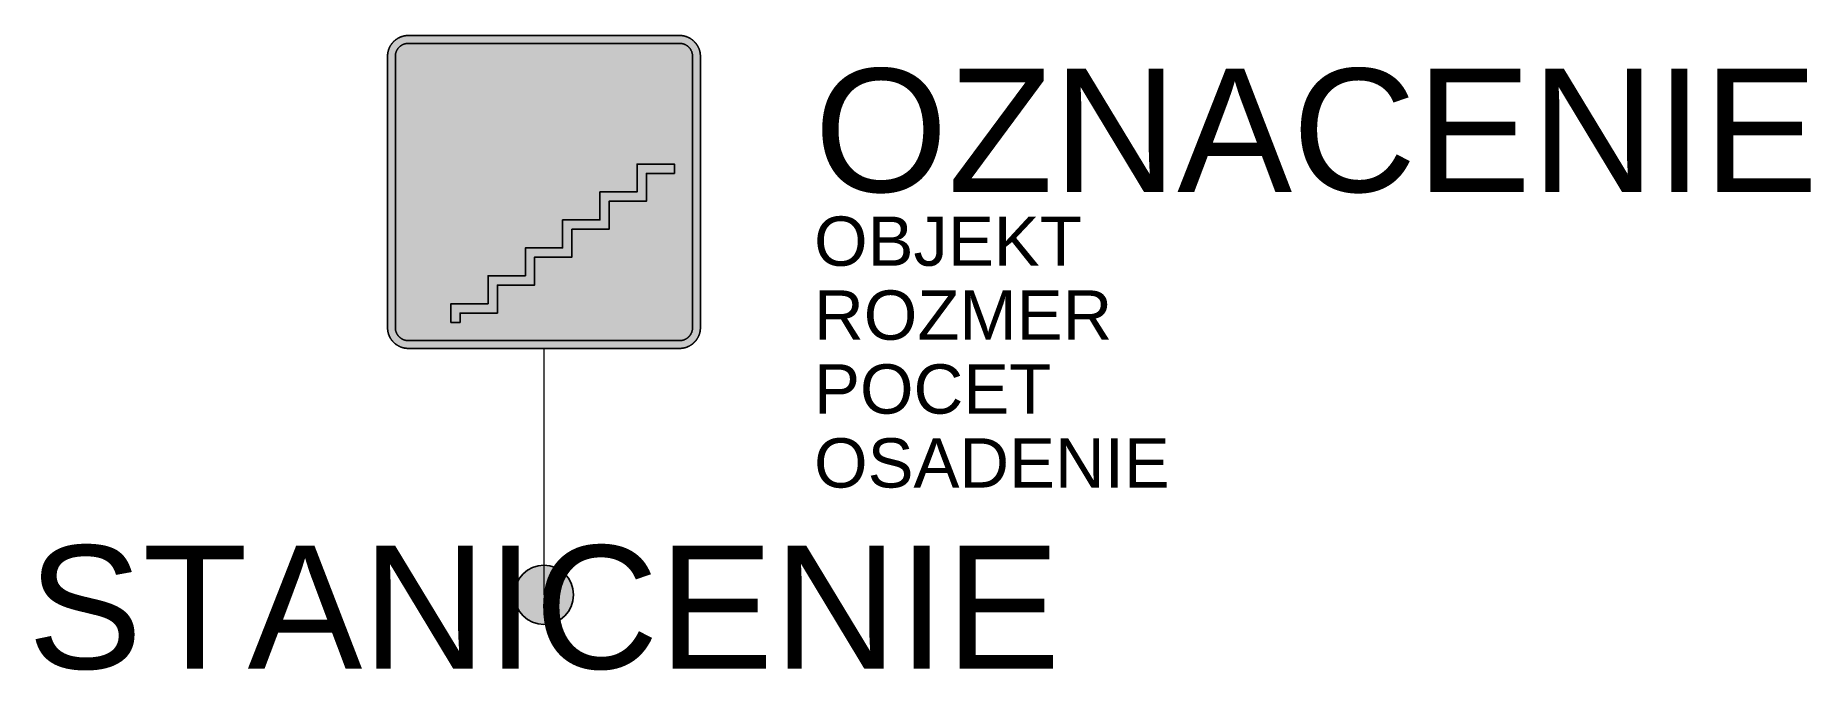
# Model space of a CAD drawing. Header units: metres. Extents: x -10.3 to 25.7, y -1.5 to 11.4.
import ezdxf
from ezdxf.enums import TextEntityAlignment as Align

# ---------------------------------------------------------------- set-up
doc = ezdxf.new("R2010")
doc.units = ezdxf.units.M
doc.layers.get('Defpoints').update_dxf_attribs({"color": 140, "lineweight": 5})
doc.styles.get("Standard").update_dxf_attribs({"font": 'arial.ttf'})

msp = doc.modelspace()

# ---------------------------------------------------------------- hatches: boundary and pattern name
at = {"true_color": 0xf1efea}
for points in [[(-2.752, 5), (-2.757, 5), (-2.762, 5), (-2.767, 5), (-2.773, 5), (-2.778, 5.001), (-2.783, 5.001), (-2.788, 5.002), (-2.793, 5.002), (-2.799, 5.003), (-2.804, 5.003), (-2.809, 5.004), (-2.814, 5.005), (-2.819, 5.005), (-2.824, 5.006), (-2.83, 5.007), (-2.835, 5.008), (-2.84, 5.009), (-2.845, 5.01), (-2.85, 5.012), (-2.855, 5.013), (-2.86, 5.014), (-2.865, 5.015), (-2.87, 5.017), (-2.875, 5.018), (-2.88, 5.02), (-2.885, 5.021), (-2.89, 5.023), (-2.894, 5.025), (-2.899, 5.027), (-2.904, 5.028), (-2.909, 5.03), (-2.914, 5.032), (-2.918, 5.034), (-2.923, 5.036), (-2.928, 5.038), (-2.933, 5.041), (-2.937, 5.043), (-2.942, 5.045), (-2.946, 5.047), (-2.951, 5.05), (-2.956, 5.052), (-2.96, 5.055), (-2.965, 5.057), (-2.969, 5.06), (-2.973, 5.063), (-2.978, 5.065), (-2.982, 5.068), (-2.987, 5.071), (-2.991, 5.074), (-2.995, 5.077), (-2.999, 5.08), (-3.004, 5.083), (-3.008, 5.086), (-3.012, 5.089), (-3.016, 5.093), (-3.02, 5.096), (-3.024, 5.099), (-3.028, 5.103), (-3.032, 5.106), (-3.036, 5.109), (-3.04, 5.113), (-3.044, 5.117), (-3.047, 5.12), (-3.051, 5.124), (-3.055, 5.128), (-3.058, 5.131), (-3.062, 5.135), (-3.065, 5.139), (-3.069, 5.143), (-3.072, 5.147), (-3.076, 5.151), (-3.079, 5.155), (-3.082, 5.159), (-3.086, 5.163), (-3.089, 5.167), (-3.092, 5.171), (-3.095, 5.176), (-3.098, 5.18), (-3.101, 5.184), (-3.104, 5.188), (-3.107, 5.193), (-3.109, 5.197), (-3.112, 5.201), (-3.115, 5.206), (-3.118, 5.21), (-3.12, 5.215), (-3.123, 5.219), (-3.125, 5.224), (-3.128, 5.229), (-3.13, 5.233), (-3.132, 5.238), (-3.134, 5.242), (-3.137, 5.247), (-3.139, 5.252), (-3.141, 5.256), (-3.143, 5.261), (-3.145, 5.266), (-3.147, 5.271), (-3.148, 5.276), (-3.15, 5.281), (-3.152, 5.285), (-3.154, 5.29), (-3.155, 5.295), (-3.157, 5.3), (-3.158, 5.305), (-3.16, 5.31), (-3.161, 5.315), (-3.162, 5.32), (-3.164, 5.325), (-3.165, 5.33), (-3.166, 5.335), (-3.167, 5.34), (-3.168, 5.345), (-3.169, 5.351), (-3.17, 5.356), (-3.17, 5.361), (-3.171, 5.366), (-3.172, 5.371), (-3.172, 5.376), (-3.173, 5.381), (-3.173, 5.387), (-3.174, 5.392), (-3.174, 5.397), (-3.174, 5.402), (-3.175, 5.408), (-3.175, 5.413), (-3.175, 5.418), (-3.175, 5.423), (-3.175, 10.927), (-3.175, 10.932), (-3.175, 10.937), (-3.175, 10.942), (-3.174, 10.948), (-3.174, 10.953), (-3.174, 10.958), (-3.173, 10.963), (-3.173, 10.968), (-3.172, 10.974), (-3.172, 10.979), (-3.171, 10.984), (-3.17, 10.989), (-3.17, 10.994), (-3.169, 10.999), (-3.168, 11.004), (-3.167, 11.01), (-3.166, 11.015), (-3.165, 11.02), (-3.164, 11.025), (-3.162, 11.03), (-3.161, 11.035), (-3.16, 11.04), (-3.158, 11.045), (-3.157, 11.05), (-3.155, 11.055), (-3.154, 11.06), (-3.152, 11.064), (-3.15, 11.069), (-3.148, 11.074), (-3.147, 11.079), (-3.145, 11.084), (-3.143, 11.089), (-3.141, 11.093), (-3.139, 11.098), (-3.137, 11.103), (-3.134, 11.108), (-3.132, 11.112), (-3.13, 11.117), (-3.128, 11.121), (-3.125, 11.126), (-3.123, 11.131), (-3.12, 11.135), (-3.118, 11.14), (-3.115, 11.144), (-3.112, 11.148), (-3.109, 11.153), (-3.107, 11.157), (-3.104, 11.161), (-3.101, 11.166), (-3.098, 11.17), (-3.095, 11.174), (-3.092, 11.178), (-3.089, 11.183), (-3.086, 11.187), (-3.082, 11.191), (-3.079, 11.195), (-3.076, 11.199), (-3.072, 11.203), (-3.069, 11.207), (-3.065, 11.211), (-3.062, 11.215), (-3.058, 11.218), (-3.055, 11.222), (-3.051, 11.226), (-3.047, 11.23), (-3.044, 11.233), (-3.04, 11.237), (-3.036, 11.24), (-3.032, 11.244), (-3.028, 11.247), (-3.024, 11.251), (-3.02, 11.254), (-3.016, 11.257), (-3.012, 11.261), (-3.008, 11.264), (-3.004, 11.267), (-2.999, 11.27), (-2.995, 11.273), (-2.991, 11.276), (-2.987, 11.279), (-2.982, 11.282), (-2.978, 11.284), (-2.973, 11.287), (-2.969, 11.29), (-2.965, 11.293), (-2.96, 11.295), (-2.956, 11.298), (-2.951, 11.3), (-2.946, 11.302), (-2.942, 11.305), (-2.937, 11.307), (-2.933, 11.309), (-2.928, 11.312), (-2.923, 11.314), (-2.918, 11.316), (-2.914, 11.318), (-2.909, 11.32), (-2.904, 11.322), (-2.899, 11.323), (-2.894, 11.325), (-2.89, 11.327), (-2.885, 11.329), (-2.88, 11.33), (-2.875, 11.332), (-2.87, 11.333), (-2.865, 11.335), (-2.86, 11.336), (-2.855, 11.337), (-2.85, 11.338), (-2.845, 11.34), (-2.84, 11.341), (-2.835, 11.342), (-2.83, 11.343), (-2.824, 11.344), (-2.819, 11.345), (-2.814, 11.345), (-2.809, 11.346), (-2.804, 11.347), (-2.799, 11.347), (-2.793, 11.348), (-2.788, 11.348), (-2.783, 11.349), (-2.778, 11.349), (-2.773, 11.349), (-2.767, 11.35), (-2.762, 11.35), (-2.757, 11.35), (-2.752, 11.35), (2.752, 11.35), (2.757, 11.35), (2.762, 11.35), (2.767, 11.35), (2.773, 11.349), (2.778, 11.349), (2.783, 11.349), (2.788, 11.348), (2.793, 11.348), (2.799, 11.347), (2.804, 11.347), (2.809, 11.346), (2.814, 11.345), (2.819, 11.345), (2.824, 11.344), (2.83, 11.343), (2.835, 11.342), (2.84, 11.341), (2.845, 11.34), (2.85, 11.338), (2.855, 11.337), (2.86, 11.336), (2.865, 11.335), (2.87, 11.333), (2.875, 11.332), (2.88, 11.33), (2.885, 11.329), (2.89, 11.327), (2.894, 11.325), (2.899, 11.323), (2.904, 11.322), (2.909, 11.32), (2.914, 11.318), (2.918, 11.316), (2.923, 11.314), (2.928, 11.312), (2.933, 11.309), (2.937, 11.307), (2.942, 11.305), (2.946, 11.302), (2.951, 11.3), (2.956, 11.298), (2.96, 11.295), (2.965, 11.293), (2.969, 11.29), (2.973, 11.287), (2.978, 11.284), (2.982, 11.282), (2.987, 11.279), (2.991, 11.276), (2.995, 11.273), (2.999, 11.27), (3.003, 11.267), (3.008, 11.264), (3.012, 11.261), (3.016, 11.257), (3.02, 11.254), (3.024, 11.251), (3.028, 11.247), (3.032, 11.244), (3.036, 11.24), (3.04, 11.237), (3.044, 11.233), (3.047, 11.23), (3.051, 11.226), (3.055, 11.222), (3.058, 11.218), (3.062, 11.215), (3.065, 11.211), (3.069, 11.207), (3.072, 11.203), (3.076, 11.199), (3.079, 11.195), (3.082, 11.191), (3.086, 11.187), (3.089, 11.183), (3.092, 11.178), (3.095, 11.174), (3.098, 11.17), (3.101, 11.166), (3.104, 11.161), (3.107, 11.157), (3.109, 11.153), (3.112, 11.148), (3.115, 11.144), (3.118, 11.14), (3.12, 11.135), (3.123, 11.131), (3.125, 11.126), (3.128, 11.121), (3.13, 11.117), (3.132, 11.112), (3.134, 11.108), (3.137, 11.103), (3.139, 11.098), (3.141, 11.093), (3.143, 11.089), (3.145, 11.084), (3.147, 11.079), (3.148, 11.074), (3.15, 11.069), (3.152, 11.064), (3.154, 11.06), (3.155, 11.055), (3.157, 11.05), (3.158, 11.045), (3.16, 11.04), (3.161, 11.035), (3.162, 11.03), (3.163, 11.025), (3.165, 11.02), (3.166, 11.015), (3.167, 11.01), (3.168, 11.004), (3.169, 10.999), (3.17, 10.994), (3.17, 10.989), (3.171, 10.984), (3.172, 10.979), (3.172, 10.974), (3.173, 10.968), (3.173, 10.963), (3.174, 10.958), (3.174, 10.953), (3.174, 10.948), (3.175, 10.942), (3.175, 10.937), (3.175, 10.932), (3.175, 10.927), (3.175, 5.423), (3.175, 5.418), (3.175, 5.413), (3.175, 5.408), (3.174, 5.402), (3.174, 5.397), (3.174, 5.392), (3.173, 5.387), (3.173, 5.381), (3.172, 5.376), (3.172, 5.371), (3.171, 5.366), (3.17, 5.361), (3.17, 5.356), (3.169, 5.351), (3.168, 5.345), (3.167, 5.34), (3.166, 5.335), (3.165, 5.33), (3.163, 5.325), (3.162, 5.32), (3.161, 5.315), (3.16, 5.31), (3.158, 5.305), (3.157, 5.3), (3.155, 5.295), (3.154, 5.29), (3.152, 5.285), (3.15, 5.281), (3.148, 5.276), (3.147, 5.271), (3.145, 5.266), (3.143, 5.261), (3.141, 5.256), (3.139, 5.252), (3.137, 5.247), (3.134, 5.242), (3.132, 5.238), (3.13, 5.233), (3.128, 5.229), (3.125, 5.224), (3.123, 5.219), (3.12, 5.215), (3.118, 5.21), (3.115, 5.206), (3.112, 5.201), (3.109, 5.197), (3.107, 5.193), (3.104, 5.188), (3.101, 5.184), (3.098, 5.18), (3.095, 5.176), (3.092, 5.171), (3.089, 5.167), (3.086, 5.163), (3.082, 5.159), (3.079, 5.155), (3.076, 5.151), (3.072, 5.147), (3.069, 5.143), (3.065, 5.139), (3.062, 5.135), (3.058, 5.131), (3.055, 5.128), (3.051, 5.124), (3.047, 5.12), (3.044, 5.117), (3.04, 5.113), (3.036, 5.109), (3.032, 5.106), (3.028, 5.103), (3.024, 5.099), (3.02, 5.096), (3.016, 5.093), (3.012, 5.089), (3.008, 5.086), (3.003, 5.083), (2.999, 5.08), (2.995, 5.077), (2.991, 5.074), (2.987, 5.071), (2.982, 5.068), (2.978, 5.065), (2.973, 5.063), (2.969, 5.06), (2.965, 5.057), (2.96, 5.055), (2.956, 5.052), (2.951, 5.05), (2.946, 5.047), (2.942, 5.045), (2.937, 5.043), (2.933, 5.041), (2.928, 5.038), (2.923, 5.036), (2.918, 5.034), (2.914, 5.032), (2.909, 5.03), (2.904, 5.028), (2.899, 5.027), (2.894, 5.025), (2.89, 5.023), (2.885, 5.021), (2.88, 5.02), (2.875, 5.018), (2.87, 5.017), (2.865, 5.015), (2.86, 5.014), (2.855, 5.013), (2.85, 5.012), (2.845, 5.01), (2.84, 5.009), (2.835, 5.008), (2.83, 5.007), (2.824, 5.006), (2.819, 5.005), (2.814, 5.005), (2.809, 5.004), (2.804, 5.003), (2.799, 5.003), (2.793, 5.002), (2.788, 5.002), (2.783, 5.001), (2.778, 5.001), (2.773, 5), (2.767, 5), (2.762, 5), (2.757, 5), (2.752, 5)], [(-1.89, 5.529), (-1.89, 5.907), (-1.134, 5.907), (-1.134, 6.474), (-0.378, 6.474), (-0.378, 7.041), (0.378, 7.041), (0.378, 7.608), (1.134, 7.608), (1.134, 8.175), (1.89, 8.175), (1.89, 8.742), (2.646, 8.742), (2.646, 8.553), (2.079, 8.553), (2.079, 7.986), (1.323, 7.986), (1.323, 7.419), (0.567, 7.419), (0.567, 6.852), (-0.189, 6.852), (-0.189, 6.285), (-0.945, 6.285), (-0.945, 5.718), (-1.701, 5.718), (-1.701, 5.529)]]:
    msp.add_hatch(color=7, dxfattribs=at).paths.add_polyline_path(points)
at = {"true_color": 0x9b9b9b}
msp.add_hatch(color=253, dxfattribs=at).paths.add_polyline_path([(-2.752, 5.159), (-2.759, 5.159), (-2.765, 5.159), (-2.772, 5.159), (-2.779, 5.16), (-2.785, 5.161), (-2.792, 5.162), (-2.799, 5.163), (-2.805, 5.164), (-2.811, 5.166), (-2.818, 5.167), (-2.824, 5.169), (-2.83, 5.171), (-2.837, 5.173), (-2.843, 5.175), (-2.849, 5.177), (-2.855, 5.18), (-2.861, 5.182), (-2.866, 5.185), (-2.872, 5.188), (-2.878, 5.191), (-2.883, 5.194), (-2.889, 5.197), (-2.894, 5.2), (-2.9, 5.204), (-2.905, 5.207), (-2.91, 5.211), (-2.915, 5.215), (-2.92, 5.219), (-2.925, 5.223), (-2.93, 5.227), (-2.934, 5.232), (-2.939, 5.236), (-2.943, 5.241), (-2.947, 5.245), (-2.952, 5.25), (-2.956, 5.255), (-2.96, 5.26), (-2.964, 5.265), (-2.967, 5.27), (-2.971, 5.275), (-2.975, 5.281), (-2.978, 5.286), (-2.981, 5.292), (-2.984, 5.297), (-2.987, 5.303), (-2.99, 5.309), (-2.993, 5.314), (-2.996, 5.32), (-2.998, 5.326), (-3, 5.332), (-3.002, 5.338), (-3.004, 5.345), (-3.006, 5.351), (-3.008, 5.357), (-3.01, 5.364), (-3.011, 5.37), (-3.012, 5.376), (-3.013, 5.383), (-3.014, 5.39), (-3.015, 5.396), (-3.015, 5.403), (-3.016, 5.41), (-3.016, 5.417), (-3.016, 5.423), (-3.016, 10.927), (-3.016, 10.933), (-3.016, 10.94), (-3.015, 10.947), (-3.015, 10.954), (-3.014, 10.96), (-3.013, 10.967), (-3.012, 10.973), (-3.011, 10.98), (-3.01, 10.986), (-3.008, 10.993), (-3.006, 10.999), (-3.004, 11.005), (-3.002, 11.011), (-3, 11.018), (-2.998, 11.024), (-2.996, 11.03), (-2.993, 11.035), (-2.99, 11.041), (-2.987, 11.047), (-2.984, 11.053), (-2.981, 11.058), (-2.978, 11.064), (-2.975, 11.069), (-2.971, 11.075), (-2.967, 11.08), (-2.964, 11.085), (-2.96, 11.09), (-2.956, 11.095), (-2.952, 11.1), (-2.947, 11.105), (-2.943, 11.109), (-2.939, 11.114), (-2.934, 11.118), (-2.93, 11.122), (-2.925, 11.127), (-2.92, 11.131), (-2.915, 11.135), (-2.91, 11.139), (-2.905, 11.142), (-2.9, 11.146), (-2.894, 11.149), (-2.889, 11.153), (-2.883, 11.156), (-2.878, 11.159), (-2.872, 11.162), (-2.866, 11.165), (-2.861, 11.168), (-2.855, 11.17), (-2.849, 11.173), (-2.843, 11.175), (-2.837, 11.177), (-2.83, 11.179), (-2.824, 11.181), (-2.818, 11.183), (-2.811, 11.184), (-2.805, 11.186), (-2.799, 11.187), (-2.792, 11.188), (-2.785, 11.189), (-2.779, 11.19), (-2.772, 11.19), (-2.765, 11.191), (-2.759, 11.191), (-2.752, 11.191), (2.752, 11.191), (2.758, 11.191), (2.765, 11.191), (2.772, 11.19), (2.779, 11.19), (2.785, 11.189), (2.792, 11.188), (2.799, 11.187), (2.805, 11.186), (2.811, 11.184), (2.818, 11.183), (2.824, 11.181), (2.83, 11.179), (2.837, 11.177), (2.843, 11.175), (2.849, 11.173), (2.855, 11.17), (2.861, 11.168), (2.866, 11.165), (2.872, 11.162), (2.878, 11.159), (2.883, 11.156), (2.889, 11.153), (2.894, 11.149), (2.9, 11.146), (2.905, 11.142), (2.91, 11.139), (2.915, 11.135), (2.92, 11.131), (2.925, 11.127), (2.93, 11.122), (2.934, 11.118), (2.939, 11.114), (2.943, 11.109), (2.947, 11.105), (2.952, 11.1), (2.956, 11.095), (2.96, 11.09), (2.964, 11.085), (2.967, 11.08), (2.971, 11.075), (2.975, 11.069), (2.978, 11.064), (2.981, 11.058), (2.984, 11.053), (2.987, 11.047), (2.99, 11.041), (2.993, 11.035), (2.995, 11.03), (2.998, 11.024), (3, 11.018), (3.002, 11.011), (3.004, 11.005), (3.006, 10.999), (3.008, 10.993), (3.009, 10.986), (3.011, 10.98), (3.012, 10.973), (3.013, 10.967), (3.014, 10.96), (3.015, 10.954), (3.015, 10.947), (3.016, 10.94), (3.016, 10.933), (3.016, 10.927), (3.016, 5.423), (3.016, 5.417), (3.016, 5.41), (3.015, 5.403), (3.015, 5.396), (3.014, 5.39), (3.013, 5.383), (3.012, 5.376), (3.011, 5.37), (3.009, 5.364), (3.008, 5.357), (3.006, 5.351), (3.004, 5.345), (3.002, 5.338), (3, 5.332), (2.998, 5.326), (2.995, 5.32), (2.993, 5.314), (2.99, 5.309), (2.987, 5.303), (2.984, 5.297), (2.981, 5.292), (2.978, 5.286), (2.975, 5.281), (2.971, 5.275), (2.967, 5.27), (2.964, 5.265), (2.96, 5.26), (2.956, 5.255), (2.952, 5.25), (2.947, 5.245), (2.943, 5.241), (2.939, 5.236), (2.934, 5.232), (2.93, 5.227), (2.925, 5.223), (2.92, 5.219), (2.915, 5.215), (2.91, 5.211), (2.905, 5.207), (2.9, 5.204), (2.894, 5.2), (2.889, 5.197), (2.883, 5.194), (2.878, 5.191), (2.872, 5.188), (2.866, 5.185), (2.861, 5.182), (2.855, 5.18), (2.849, 5.177), (2.843, 5.175), (2.837, 5.173), (2.83, 5.171), (2.824, 5.169), (2.818, 5.167), (2.811, 5.166), (2.805, 5.164), (2.799, 5.163), (2.792, 5.162), (2.785, 5.161), (2.779, 5.16), (2.772, 5.159), (2.765, 5.159), (2.758, 5.159), (2.752, 5.159)])
at = {"true_color": 0xf1efea}
h = msp.add_hatch(color=7, dxfattribs=at)
h.paths.add_polyline_path([(-0.898, 8.411), (-0.236, 8.411), (-0.127, 7.824), (0.142, 7.556), (0.145, 7.553), (0.147, 7.55), (0.15, 7.547), (0.153, 7.544), (0.156, 7.541), (0.158, 7.538), (0.161, 7.535), (0.164, 7.532), (0.166, 7.529), (0.169, 7.525), (0.171, 7.522), (0.174, 7.519), (0.176, 7.516), (0.178, 7.512), (0.181, 7.509), (0.183, 7.506), (0.185, 7.502), (0.187, 7.499), (0.19, 7.495), (0.192, 7.492), (0.194, 7.488), (0.196, 7.485), (0.198, 7.481), (0.2, 7.478), (0.202, 7.474), (0.203, 7.471), (0.205, 7.467), (0.207, 7.463), (0.209, 7.46), (0.21, 7.456), (0.212, 7.452), (0.213, 7.449), (0.215, 7.445), (0.216, 7.441), (0.218, 7.437), (0.219, 7.434), (0.221, 7.43), (0.222, 7.426), (0.223, 7.422), (0.224, 7.418), (0.225, 7.414), (0.227, 7.411), (0.228, 7.407), (0.229, 7.403), (0.23, 7.399), (0.231, 7.395), (0.231, 7.391), (0.232, 7.387), (0.233, 7.383), (0.234, 7.379), (0.234, 7.375), (0.235, 7.371), (0.236, 7.367), (0.236, 7.363), (0.237, 7.359), (0.237, 7.355), (0.237, 7.351), (0.238, 7.347), (0.238, 7.343), (0.238, 7.338), (0.238, 7.334), (0.239, 7.33), (0.239, 7.326), (0.239, 7.322), (0.239, 7.318), (0.239, 7.314), (0.238, 7.31), (0.238, 7.306), (0.238, 7.302), (0.238, 7.298), (0.237, 7.294), (0.237, 7.289), (0.237, 7.285), (0.236, 7.281), (0.236, 7.277), (0.235, 7.273), (0.234, 7.269), (0.234, 7.265), (0.233, 7.261), (0.232, 7.257), (0.231, 7.253), (0.231, 7.249), (0.23, 7.245), (0.229, 7.241), (0.228, 7.238), (0.227, 7.234), (0.225, 7.23), (0.224, 7.226), (0.223, 7.222), (0.222, 7.218), (0.221, 7.214), (0.219, 7.211), (0.218, 7.207), (0.216, 7.203), (0.215, 7.199), (0.213, 7.196), (0.212, 7.192), (0.21, 7.188), (0.209, 7.184), (0.207, 7.181), (0.205, 7.177), (0.203, 7.174), (0.202, 7.17), (0.2, 7.166), (0.198, 7.163), (0.196, 7.159), (0.194, 7.156), (0.192, 7.152), (0.19, 7.149), (0.187, 7.145), (0.185, 7.142), (0.183, 7.139), (0.181, 7.135), (0.178, 7.132), (0.176, 7.129), (0.174, 7.125), (0.171, 7.122), (0.169, 7.119), (0.166, 7.116), (0.164, 7.112), (0.161, 7.109), (0.158, 7.106), (0.156, 7.103), (0.153, 7.1), (0.15, 7.097), (0.147, 7.094), (0.145, 7.091), (0.142, 7.088), (-0.388, 7.618), (-0.389, 7.619), (-0.39, 7.621), (-0.392, 7.622), (-0.393, 7.623), (-0.394, 7.624), (-0.395, 7.625), (-0.396, 7.626), (-0.397, 7.628), (-0.398, 7.629), (-0.399, 7.63), (-0.4, 7.631), (-0.401, 7.632), (-0.402, 7.634), (-0.403, 7.635), (-0.404, 7.636), (-0.405, 7.638), (-0.406, 7.639), (-0.407, 7.64), (-0.408, 7.641), (-0.409, 7.643), (-0.41, 7.644), (-0.411, 7.645), (-0.411, 7.647), (-0.412, 7.648), (-0.413, 7.649), (-0.414, 7.651), (-0.415, 7.652), (-0.416, 7.653), (-0.417, 7.655), (-0.417, 7.656), (-0.418, 7.657), (-0.419, 7.659), (-0.42, 7.66), (-0.421, 7.662), (-0.421, 7.663), (-0.422, 7.664), (-0.423, 7.666), (-0.424, 7.667), (-0.424, 7.669), (-0.425, 7.67), (-0.426, 7.671), (-0.426, 7.673), (-0.427, 7.674), (-0.428, 7.676), (-0.428, 7.677), (-0.429, 7.679), (-0.429, 7.68), (-0.43, 7.682), (-0.431, 7.683), (-0.431, 7.685), (-0.432, 7.686), (-0.432, 7.688), (-0.433, 7.689), (-0.433, 7.691), (-0.434, 7.692), (-0.434, 7.694), (-0.435, 7.695), (-0.435, 7.697), (-0.436, 7.698), (-0.436, 7.7), (-0.437, 7.701), (-0.437, 7.703), (-0.438, 7.704), (-0.438, 7.706), (-0.567, 8.222), (-0.567, 6.852), (-0.567, 6.844), (-0.567, 6.835), (-0.568, 6.827), (-0.569, 6.818), (-0.57, 6.81), (-0.571, 6.802), (-0.572, 6.794), (-0.574, 6.785), (-0.575, 6.777), (-0.577, 6.769), (-0.58, 6.762), (-0.582, 6.754), (-0.584, 6.746), (-0.587, 6.738), (-0.59, 6.731), (-0.593, 6.723), (-0.596, 6.716), (-0.6, 6.709), (-0.603, 6.701), (-0.607, 6.694), (-0.611, 6.687), (-0.615, 6.681), (-0.619, 6.674), (-0.623, 6.667), (-0.628, 6.661), (-0.633, 6.654), (-0.637, 6.648), (-0.643, 6.642), (-0.648, 6.636), (-0.653, 6.63), (-0.658, 6.624), (-0.664, 6.618), (-0.669, 6.613), (-0.675, 6.607), (-0.681, 6.602), (-0.687, 6.597), (-0.694, 6.592), (-0.7, 6.587), (-0.706, 6.582), (-0.713, 6.578), (-0.719, 6.573), (-0.726, 6.569), (-0.733, 6.565), (-0.74, 6.561), (-0.747, 6.558), (-0.754, 6.554), (-0.762, 6.551), (-0.769, 6.547), (-0.776, 6.544), (-0.784, 6.541), (-0.792, 6.539), (-0.799, 6.536), (-0.807, 6.534), (-0.815, 6.532), (-0.823, 6.53), (-0.831, 6.528), (-0.839, 6.527), (-0.847, 6.525), (-0.856, 6.524), (-0.864, 6.523), (-0.872, 6.522), (-0.881, 6.522), (-0.889, 6.521), (-0.898, 6.521)])
h.paths.add_polyline_path([(-0.898, 8.506), (-0.898, 8.882), (-1.122, 8.744), (-1.124, 8.742), (-1.126, 8.741), (-1.128, 8.74), (-1.13, 8.739), (-1.132, 8.737), (-1.135, 8.736), (-1.137, 8.735), (-1.139, 8.734), (-1.141, 8.733), (-1.143, 8.732), (-1.146, 8.731), (-1.148, 8.729), (-1.15, 8.728), (-1.152, 8.727), (-1.154, 8.726), (-1.157, 8.725), (-1.159, 8.724), (-1.161, 8.723), (-1.163, 8.723), (-1.166, 8.722), (-1.168, 8.721), (-1.17, 8.72), (-1.172, 8.719), (-1.175, 8.718), (-1.177, 8.717), (-1.179, 8.717), (-1.182, 8.716), (-1.184, 8.715), (-1.186, 8.714), (-1.189, 8.714), (-1.191, 8.713), (-1.193, 8.712), (-1.196, 8.712), (-1.198, 8.711), (-1.2, 8.71), (-1.203, 8.71), (-1.205, 8.709), (-1.207, 8.709), (-1.21, 8.708), (-1.212, 8.708), (-1.215, 8.707), (-1.217, 8.707), (-1.219, 8.706), (-1.222, 8.706), (-1.224, 8.705), (-1.227, 8.705), (-1.229, 8.705), (-1.231, 8.704), (-1.234, 8.704), (-1.236, 8.704), (-1.239, 8.703), (-1.241, 8.703), (-1.244, 8.703), (-1.246, 8.703), (-1.248, 8.702), (-1.251, 8.702), (-1.253, 8.702), (-1.256, 8.702), (-1.258, 8.702), (-1.261, 8.702), (-1.263, 8.702), (-1.266, 8.702), (-1.268, 8.701), (-1.27, 8.701), (-1.275, 8.701), (-1.28, 8.702), (-1.284, 8.702), (-1.289, 8.702), (-1.293, 8.702), (-1.298, 8.703), (-1.302, 8.703), (-1.307, 8.704), (-1.311, 8.704), (-1.316, 8.705), (-1.32, 8.706), (-1.325, 8.707), (-1.329, 8.708), (-1.334, 8.709), (-1.338, 8.71), (-1.342, 8.711), (-1.347, 8.712), (-1.351, 8.713), (-1.355, 8.715), (-1.36, 8.716), (-1.364, 8.717), (-1.368, 8.719), (-1.372, 8.72), (-1.376, 8.722), (-1.381, 8.724), (-1.385, 8.726), (-1.389, 8.727), (-1.393, 8.729), (-1.397, 8.731), (-1.401, 8.733), (-1.405, 8.735), (-1.409, 8.738), (-1.413, 8.74), (-1.416, 8.742), (-1.42, 8.744), (-1.424, 8.747), (-1.428, 8.749), (-1.431, 8.752), (-1.435, 8.754), (-1.439, 8.757), (-1.442, 8.76), (-1.446, 8.762), (-1.449, 8.765), (-1.453, 8.768), (-1.456, 8.771), (-1.46, 8.774), (-1.463, 8.777), (-1.466, 8.78), (-1.47, 8.783), (-1.473, 8.786), (-1.476, 8.79), (-1.479, 8.793), (-1.482, 8.796), (-1.485, 8.8), (-1.488, 8.803), (-1.491, 8.807), (-1.494, 8.81), (-1.496, 8.814), (-1.499, 8.817), (-1.502, 8.821), (-1.504, 8.825), (-1.507, 8.829), (-1.509, 8.833), (-1.512, 8.836), (-0.898, 9.214), (-0.898, 9.545), (-0.898, 9.554), (-0.897, 9.562), (-0.897, 9.571), (-0.896, 9.579), (-0.895, 9.587), (-0.894, 9.595), (-0.893, 9.604), (-0.891, 9.612), (-0.889, 9.62), (-0.887, 9.628), (-0.885, 9.636), (-0.883, 9.643), (-0.88, 9.651), (-0.878, 9.659), (-0.875, 9.666), (-0.872, 9.674), (-0.868, 9.681), (-0.865, 9.689), (-0.862, 9.696), (-0.858, 9.703), (-0.854, 9.71), (-0.85, 9.717), (-0.846, 9.723), (-0.841, 9.73), (-0.837, 9.737), (-0.832, 9.743), (-0.827, 9.749), (-0.822, 9.755), (-0.817, 9.762), (-0.812, 9.767), (-0.806, 9.773), (-0.801, 9.779), (-0.795, 9.785), (-0.789, 9.79), (-0.783, 9.795), (-0.777, 9.8), (-0.771, 9.805), (-0.765, 9.81), (-0.758, 9.815), (-0.752, 9.819), (-0.745, 9.824), (-0.738, 9.828), (-0.732, 9.832), (-0.725, 9.836), (-0.718, 9.84), (-0.71, 9.843), (-0.703, 9.847), (-0.696, 9.85), (-0.688, 9.853), (-0.681, 9.856), (-0.673, 9.858), (-0.665, 9.861), (-0.658, 9.863), (-0.65, 9.865), (-0.642, 9.867), (-0.634, 9.869), (-0.626, 9.871), (-0.617, 9.872), (-0.609, 9.873), (-0.601, 9.874), (-0.592, 9.875), (-0.584, 9.875), (-0.576, 9.876), (-0.567, 9.876), (-0.562, 9.876), (-0.556, 9.876), (-0.551, 9.875), (-0.546, 9.875), (-0.54, 9.875), (-0.535, 9.874), (-0.53, 9.874), (-0.524, 9.873), (-0.519, 9.872), (-0.514, 9.872), (-0.509, 9.871), (-0.504, 9.87), (-0.498, 9.869), (-0.493, 9.868), (-0.488, 9.866), (-0.483, 9.865), (-0.478, 9.864), (-0.473, 9.862), (-0.468, 9.861), (-0.463, 9.859), (-0.458, 9.857), (-0.453, 9.856), (-0.448, 9.854), (-0.443, 9.852), (-0.439, 9.85), (-0.434, 9.848), (-0.429, 9.846), (-0.424, 9.843), (-0.42, 9.841), (-0.415, 9.839), (-0.41, 9.836), (-0.406, 9.834), (-0.401, 9.831), (-0.397, 9.829), (-0.392, 9.826), (-0.388, 9.823), (-0.384, 9.82), (-0.379, 9.817), (-0.375, 9.814), (-0.371, 9.811), (-0.367, 9.808), (-0.363, 9.805), (-0.359, 9.802), (-0.354, 9.799), (-0.35, 9.795), (-0.347, 9.792), (-0.343, 9.788), (-0.339, 9.785), (-0.335, 9.781), (-0.331, 9.777), (-0.328, 9.773), (-0.324, 9.77), (-0.321, 9.766), (-0.317, 9.762), (-0.314, 9.758), (-0.31, 9.754), (-0.307, 9.75), (-0.304, 9.745), (-0.301, 9.741), (-0.297, 9.737), (-0.294, 9.732), (-0.291, 9.728), (-0.288, 9.723), (-0.286, 9.719), (0.281, 8.801), (0.282, 8.799), (0.284, 8.797), (0.285, 8.795), (0.286, 8.793), (0.287, 8.791), (0.289, 8.789), (0.29, 8.786), (0.291, 8.784), (0.292, 8.782), (0.293, 8.78), (0.294, 8.778), (0.295, 8.775), (0.296, 8.773), (0.297, 8.771), (0.298, 8.769), (0.299, 8.767), (0.3, 8.764), (0.301, 8.762), (0.302, 8.76), (0.303, 8.758), (0.304, 8.755), (0.305, 8.753), (0.306, 8.751), (0.307, 8.748), (0.308, 8.746), (0.308, 8.744), (0.309, 8.741), (0.31, 8.739), (0.311, 8.737), (0.311, 8.734), (0.312, 8.732), (0.313, 8.73), (0.313, 8.727), (0.314, 8.725), (0.315, 8.723), (0.315, 8.72), (0.316, 8.718), (0.316, 8.716), (0.317, 8.713), (0.317, 8.711), (0.318, 8.708), (0.318, 8.706), (0.319, 8.704), (0.319, 8.701), (0.32, 8.699), (0.32, 8.696), (0.32, 8.694), (0.321, 8.692), (0.321, 8.689), (0.321, 8.687), (0.322, 8.684), (0.322, 8.682), (0.322, 8.679), (0.322, 8.677), (0.323, 8.675), (0.323, 8.672), (0.323, 8.67), (0.323, 8.667), (0.323, 8.665), (0.323, 8.662), (0.323, 8.66), (0.323, 8.657), (0.323, 8.655), (0.323, 8.652), (0.323, 8.648), (0.323, 8.643), (0.323, 8.639), (0.323, 8.634), (0.323, 8.629), (0.322, 8.625), (0.322, 8.62), (0.321, 8.616), (0.32, 8.611), (0.32, 8.607), (0.319, 8.603), (0.318, 8.598), (0.317, 8.594), (0.316, 8.589), (0.315, 8.585), (0.314, 8.58), (0.313, 8.576), (0.312, 8.572), (0.311, 8.568), (0.309, 8.563), (0.308, 8.559), (0.306, 8.555), (0.305, 8.551), (0.303, 8.546), (0.301, 8.542), (0.299, 8.538), (0.298, 8.534), (0.296, 8.53), (0.294, 8.526), (0.292, 8.522), (0.29, 8.518), (0.288, 8.514), (0.285, 8.51), (0.283, 8.507), (0.281, 8.503), (0.278, 8.499), (0.276, 8.495), (0.273, 8.492), (0.271, 8.488), (0.268, 8.484), (0.266, 8.481), (0.263, 8.477), (0.26, 8.474), (0.257, 8.47), (0.254, 8.467), (0.251, 8.463), (0.248, 8.46), (0.245, 8.457), (0.242, 8.454), (0.239, 8.45), (0.236, 8.447), (0.232, 8.444), (0.229, 8.441), (0.226, 8.438), (0.222, 8.435), (0.219, 8.432), (0.215, 8.43), (0.212, 8.427), (0.208, 8.424), (0.204, 8.421), (0.201, 8.419), (0.197, 8.416), (0.193, 8.414), (0.189, 8.411), (-0.236, 9.1), (-0.236, 8.506)], flags=16)
edge = h.paths.add_edge_path(flags=16)
edge.add_line((-0.425, 10.301), (-0.425, 10.31))
edge.add_line((-0.425, 10.31), (-0.426, 10.318))
edge.add_line((-0.426, 10.318), (-0.426, 10.327))
edge.add_line((-0.426, 10.327), (-0.427, 10.335))
edge.add_line((-0.427, 10.335), (-0.428, 10.343))
edge.add_line((-0.428, 10.343), (-0.429, 10.351))
edge.add_line((-0.429, 10.351), (-0.43, 10.36))
edge.add_line((-0.43, 10.36), (-0.432, 10.368))
edge.add_line((-0.432, 10.368), (-0.434, 10.376))
edge.add_line((-0.434, 10.376), (-0.436, 10.384))
edge.add_line((-0.436, 10.384), (-0.438, 10.392))
edge.add_line((-0.438, 10.392), (-0.44, 10.399))
edge.add_line((-0.44, 10.399), (-0.443, 10.407))
edge.add_line((-0.443, 10.407), (-0.445, 10.415))
edge.add_line((-0.445, 10.415), (-0.448, 10.422))
edge.add_line((-0.448, 10.422), (-0.451, 10.43))
edge.add_line((-0.451, 10.43), (-0.454, 10.437))
edge.add_line((-0.454, 10.437), (-0.458, 10.444))
edge.add_line((-0.458, 10.444), (-0.461, 10.452))
edge.add_line((-0.461, 10.452), (-0.465, 10.459))
edge.add_line((-0.465, 10.459), (-0.469, 10.466))
edge.add_line((-0.469, 10.466), (-0.473, 10.473))
edge.add_line((-0.473, 10.473), (-0.477, 10.479))
edge.add_line((-0.477, 10.479), (-0.482, 10.486))
edge.add_line((-0.482, 10.486), (-0.486, 10.492))
edge.add_line((-0.486, 10.492), (-0.491, 10.499))
edge.add_line((-0.491, 10.499), (-0.496, 10.505))
edge.add_line((-0.496, 10.505), (-0.501, 10.511))
edge.add_line((-0.501, 10.511), (-0.506, 10.517))
edge.add_line((-0.506, 10.517), (-0.511, 10.523))
edge.add_line((-0.511, 10.523), (-0.517, 10.529))
edge.add_line((-0.517, 10.529), (-0.522, 10.535))
edge.add_line((-0.522, 10.535), (-0.528, 10.54))
edge.add_line((-0.528, 10.54), (-0.534, 10.546))
edge.add_line((-0.534, 10.546), (-0.539, 10.551))
edge.add_line((-0.539, 10.551), (-0.546, 10.556))
edge.add_line((-0.546, 10.556), (-0.552, 10.561))
edge.add_line((-0.552, 10.561), (-0.558, 10.566))
edge.add_line((-0.558, 10.566), (-0.564, 10.571))
edge.add_line((-0.564, 10.571), (-0.571, 10.575))
edge.add_line((-0.571, 10.575), (-0.578, 10.58))
edge.add_line((-0.578, 10.58), (-0.584, 10.584))
edge.add_line((-0.584, 10.584), (-0.591, 10.588))
edge.add_line((-0.591, 10.588), (-0.598, 10.592))
edge.add_line((-0.598, 10.592), (-0.605, 10.596))
edge.add_line((-0.605, 10.596), (-0.613, 10.599))
edge.add_line((-0.613, 10.599), (-0.62, 10.603))
edge.add_line((-0.62, 10.603), (-0.627, 10.606))
edge.add_line((-0.627, 10.606), (-0.635, 10.609))
edge.add_line((-0.635, 10.609), (-0.642, 10.612))
edge.add_line((-0.642, 10.612), (-0.65, 10.614))
edge.add_line((-0.65, 10.614), (-0.658, 10.617))
edge.add_line((-0.658, 10.617), (-0.665, 10.619))
edge.add_line((-0.665, 10.619), (-0.673, 10.621))
edge.add_line((-0.673, 10.621), (-0.681, 10.623))
edge.add_line((-0.681, 10.623), (-0.689, 10.625))
edge.add_line((-0.689, 10.625), (-0.697, 10.627))
edge.add_line((-0.697, 10.627), (-0.706, 10.628))
edge.add_line((-0.706, 10.628), (-0.714, 10.629))
edge.add_line((-0.714, 10.629), (-0.722, 10.63))
edge.add_line((-0.722, 10.63), (-0.731, 10.631))
edge.add_line((-0.731, 10.631), (-0.739, 10.631))
edge.add_line((-0.739, 10.631), (-0.747, 10.632))
edge.add_line((-0.747, 10.632), (-0.756, 10.632))
edge.add_line((-0.756, 10.632), (-0.764, 10.632))
edge.add_line((-0.764, 10.632), (-0.773, 10.631))
edge.add_line((-0.773, 10.631), (-0.781, 10.631))
edge.add_line((-0.781, 10.631), (-0.79, 10.63))
edge.add_line((-0.79, 10.63), (-0.798, 10.629))
edge.add_line((-0.798, 10.629), (-0.806, 10.628))
edge.add_line((-0.806, 10.628), (-0.815, 10.627))
edge.add_line((-0.815, 10.627), (-0.823, 10.625))
edge.add_line((-0.823, 10.625), (-0.831, 10.623))
edge.add_line((-0.831, 10.623), (-0.839, 10.621))
edge.add_line((-0.839, 10.621), (-0.847, 10.619))
edge.add_line((-0.847, 10.619), (-0.854, 10.617))
edge.add_line((-0.854, 10.617), (-0.862, 10.614))
edge.add_line((-0.862, 10.614), (-0.87, 10.612))
edge.add_line((-0.87, 10.612), (-0.877, 10.609))
edge.add_line((-0.877, 10.609), (-0.885, 10.606))
edge.add_line((-0.885, 10.606), (-0.892, 10.603))
edge.add_line((-0.892, 10.603), (-0.899, 10.599))
edge.add_line((-0.899, 10.599), (-0.907, 10.596))
edge.add_line((-0.907, 10.596), (-0.914, 10.592))
edge.add_line((-0.914, 10.592), (-0.921, 10.588))
edge.add_line((-0.921, 10.588), (-0.927, 10.584))
edge.add_line((-0.927, 10.584), (-0.934, 10.58))
edge.add_line((-0.934, 10.58), (-0.941, 10.575))
edge.add_line((-0.941, 10.575), (-0.947, 10.571))
edge.add_line((-0.947, 10.571), (-0.954, 10.566))
edge.add_line((-0.954, 10.566), (-0.96, 10.561))
edge.add_line((-0.96, 10.561), (-0.966, 10.556))
edge.add_line((-0.966, 10.556), (-0.972, 10.551))
edge.add_line((-0.972, 10.551), (-0.978, 10.546))
edge.add_line((-0.978, 10.546), (-0.984, 10.54))
edge.add_line((-0.984, 10.54), (-0.99, 10.535))
edge.add_line((-0.99, 10.535), (-0.995, 10.529))
edge.add_line((-0.995, 10.529), (-1.001, 10.523))
edge.add_line((-1.001, 10.523), (-1.006, 10.517))
edge.add_line((-1.006, 10.517), (-1.011, 10.511))
edge.add_line((-1.011, 10.511), (-1.016, 10.505))
edge.add_line((-1.016, 10.505), (-1.021, 10.499))
edge.add_line((-1.021, 10.499), (-1.026, 10.492))
edge.add_line((-1.026, 10.492), (-1.03, 10.486))
edge.add_line((-1.03, 10.486), (-1.035, 10.479))
edge.add_line((-1.035, 10.479), (-1.039, 10.473))
edge.add_line((-1.039, 10.473), (-1.043, 10.466))
edge.add_line((-1.043, 10.466), (-1.047, 10.459))
edge.add_line((-1.047, 10.459), (-1.05, 10.452))
edge.add_line((-1.05, 10.452), (-1.054, 10.444))
edge.add_line((-1.054, 10.444), (-1.057, 10.437))
edge.add_line((-1.057, 10.437), (-1.061, 10.43))
edge.add_line((-1.061, 10.43), (-1.064, 10.422))
edge.add_line((-1.064, 10.422), (-1.067, 10.415))
edge.add_line((-1.067, 10.415), (-1.069, 10.407))
edge.add_line((-1.069, 10.407), (-1.072, 10.399))
edge.add_line((-1.072, 10.399), (-1.074, 10.392))
edge.add_line((-1.074, 10.392), (-1.076, 10.384))
edge.add_line((-1.076, 10.384), (-1.078, 10.376))
edge.add_line((-1.078, 10.376), (-1.08, 10.368))
edge.add_line((-1.08, 10.368), (-1.082, 10.36))
edge.add_line((-1.082, 10.36), (-1.083, 10.351))
edge.add_line((-1.083, 10.351), (-1.084, 10.343))
edge.add_line((-1.084, 10.343), (-1.085, 10.335))
edge.add_line((-1.085, 10.335), (-1.086, 10.327))
edge.add_line((-1.086, 10.327), (-1.086, 10.318))
edge.add_line((-1.086, 10.318), (-1.087, 10.31))
edge.add_line((-1.087, 10.31), (-1.087, 10.301))
edge.add_line((-1.087, 10.301), (-1.087, 10.293))
edge.add_line((-1.087, 10.293), (-1.086, 10.284))
edge.add_line((-1.086, 10.284), (-1.086, 10.276))
edge.add_line((-1.086, 10.276), (-1.085, 10.267))
edge.add_line((-1.085, 10.267), (-1.084, 10.259))
edge.add_line((-1.084, 10.259), (-1.083, 10.251))
edge.add_line((-1.083, 10.251), (-1.082, 10.242))
edge.add_line((-1.082, 10.242), (-1.08, 10.234))
edge.add_line((-1.08, 10.234), (-1.078, 10.226))
edge.add_line((-1.078, 10.226), (-1.076, 10.218))
edge.add_line((-1.076, 10.218), (-1.074, 10.211))
edge.add_line((-1.074, 10.211), (-1.072, 10.203))
edge.add_line((-1.072, 10.203), (-1.069, 10.195))
edge.add_line((-1.069, 10.195), (-1.067, 10.187))
edge.add_line((-1.067, 10.187), (-1.064, 10.18))
edge.add_line((-1.064, 10.18), (-1.061, 10.172))
edge.add_line((-1.061, 10.172), (-1.057, 10.165))
edge.add_line((-1.057, 10.165), (-1.054, 10.158))
edge.add_line((-1.054, 10.158), (-1.05, 10.151))
edge.add_line((-1.05, 10.151), (-1.047, 10.143))
edge.add_line((-1.047, 10.143), (-1.043, 10.136))
edge.add_line((-1.043, 10.136), (-1.039, 10.13))
edge.add_line((-1.039, 10.13), (-1.035, 10.123))
edge.add_line((-1.035, 10.123), (-1.03, 10.116))
edge.add_line((-1.03, 10.116), (-1.026, 10.11))
edge.add_line((-1.026, 10.11), (-1.021, 10.103))
edge.add_line((-1.021, 10.103), (-1.016, 10.097))
edge.add_line((-1.016, 10.097), (-1.011, 10.091))
edge.add_line((-1.011, 10.091), (-1.006, 10.085))
edge.add_line((-1.006, 10.085), (-1.001, 10.079))
edge.add_line((-1.001, 10.079), (-0.995, 10.073))
edge.add_line((-0.995, 10.073), (-0.99, 10.067))
edge.add_line((-0.99, 10.067), (-0.984, 10.062))
edge.add_line((-0.984, 10.062), (-0.978, 10.056))
edge.add_line((-0.978, 10.056), (-0.972, 10.051))
edge.add_line((-0.972, 10.051), (-0.966, 10.046))
edge.add_line((-0.966, 10.046), (-0.96, 10.041))
edge.add_line((-0.96, 10.041), (-0.954, 10.036))
edge.add_line((-0.954, 10.036), (-0.947, 10.031))
edge.add_line((-0.947, 10.031), (-0.941, 10.027))
edge.add_line((-0.941, 10.027), (-0.934, 10.022))
edge.add_line((-0.934, 10.022), (-0.927, 10.018))
edge.add_line((-0.927, 10.018), (-0.921, 10.014))
edge.add_line((-0.921, 10.014), (-0.914, 10.01))
edge.add_line((-0.914, 10.01), (-0.907, 10.006))
edge.add_line((-0.907, 10.006), (-0.899, 10.003))
edge.add_line((-0.899, 10.003), (-0.892, 10))
edge.add_line((-0.892, 10), (-0.885, 9.996))
edge.add_line((-0.885, 9.996), (-0.877, 9.993))
edge.add_line((-0.877, 9.993), (-0.87, 9.99))
edge.add_line((-0.87, 9.99), (-0.862, 9.988))
edge.add_line((-0.862, 9.988), (-0.854, 9.985))
edge.add_line((-0.854, 9.985), (-0.847, 9.983))
edge.add_line((-0.847, 9.983), (-0.839, 9.981))
edge.add_line((-0.839, 9.981), (-0.831, 9.979))
edge.add_line((-0.831, 9.979), (-0.823, 9.977))
edge.add_line((-0.823, 9.977), (-0.815, 9.975))
edge.add_line((-0.815, 9.975), (-0.806, 9.974))
edge.add_line((-0.806, 9.974), (-0.798, 9.973))
edge.add_line((-0.798, 9.973), (-0.79, 9.972))
edge.add_line((-0.79, 9.972), (-0.781, 9.971))
edge.add_line((-0.781, 9.971), (-0.773, 9.971))
edge.add_line((-0.773, 9.971), (-0.764, 9.97))
edge.add_line((-0.764, 9.97), (-0.756, 9.97))
edge.add_line((-0.756, 9.97), (-0.747, 9.97))
edge.add_line((-0.747, 9.97), (-0.739, 9.971))
edge.add_line((-0.739, 9.971), (-0.731, 9.971))
edge.add_line((-0.731, 9.971), (-0.722, 9.972))
edge.add_line((-0.722, 9.972), (-0.714, 9.973))
edge.add_line((-0.714, 9.973), (-0.706, 9.974))
edge.add_line((-0.706, 9.974), (-0.697, 9.975))
edge.add_line((-0.697, 9.975), (-0.689, 9.977))
edge.add_line((-0.689, 9.977), (-0.681, 9.979))
edge.add_line((-0.681, 9.979), (-0.673, 9.981))
edge.add_line((-0.673, 9.981), (-0.665, 9.983))
edge.add_line((-0.665, 9.983), (-0.658, 9.985))
edge.add_line((-0.658, 9.985), (-0.65, 9.988))
edge.add_line((-0.65, 9.988), (-0.642, 9.99))
edge.add_line((-0.642, 9.99), (-0.635, 9.993))
edge.add_line((-0.635, 9.993), (-0.627, 9.996))
edge.add_line((-0.627, 9.996), (-0.62, 10))
edge.add_line((-0.62, 10), (-0.613, 10.003))
edge.add_line((-0.613, 10.003), (-0.605, 10.006))
edge.add_line((-0.605, 10.006), (-0.598, 10.01))
edge.add_line((-0.598, 10.01), (-0.591, 10.014))
edge.add_line((-0.591, 10.014), (-0.584, 10.018))
edge.add_line((-0.584, 10.018), (-0.578, 10.022))
edge.add_line((-0.578, 10.022), (-0.571, 10.027))
edge.add_line((-0.571, 10.027), (-0.564, 10.031))
edge.add_line((-0.564, 10.031), (-0.558, 10.036))
edge.add_line((-0.558, 10.036), (-0.552, 10.041))
edge.add_line((-0.552, 10.041), (-0.546, 10.046))
edge.add_line((-0.546, 10.046), (-0.539, 10.051))
edge.add_line((-0.539, 10.051), (-0.534, 10.056))
edge.add_line((-0.534, 10.056), (-0.528, 10.062))
edge.add_line((-0.528, 10.062), (-0.522, 10.067))
edge.add_line((-0.522, 10.067), (-0.517, 10.073))
edge.add_line((-0.517, 10.073), (-0.511, 10.079))
edge.add_line((-0.511, 10.079), (-0.506, 10.085))
edge.add_line((-0.506, 10.085), (-0.501, 10.091))
edge.add_line((-0.501, 10.091), (-0.496, 10.097))
edge.add_line((-0.496, 10.097), (-0.491, 10.103))
edge.add_line((-0.491, 10.103), (-0.486, 10.11))
edge.add_line((-0.486, 10.11), (-0.482, 10.116))
edge.add_line((-0.482, 10.116), (-0.477, 10.123))
edge.add_line((-0.477, 10.123), (-0.473, 10.13))
edge.add_line((-0.473, 10.13), (-0.469, 10.136))
edge.add_line((-0.469, 10.136), (-0.465, 10.143))
edge.add_line((-0.465, 10.143), (-0.461, 10.151))
edge.add_line((-0.461, 10.151), (-0.458, 10.158))
edge.add_line((-0.458, 10.158), (-0.454, 10.165))
edge.add_line((-0.454, 10.165), (-0.451, 10.172))
edge.add_line((-0.451, 10.172), (-0.448, 10.18))
edge.add_line((-0.448, 10.18), (-0.445, 10.187))
edge.add_line((-0.445, 10.187), (-0.443, 10.195))
edge.add_line((-0.443, 10.195), (-0.44, 10.203))
edge.add_line((-0.44, 10.203), (-0.438, 10.211))
edge.add_line((-0.438, 10.211), (-0.436, 10.218))
edge.add_line((-0.436, 10.218), (-0.434, 10.226))
edge.add_line((-0.434, 10.226), (-0.432, 10.234))
edge.add_line((-0.432, 10.234), (-0.43, 10.242))
edge.add_line((-0.43, 10.242), (-0.429, 10.251))
edge.add_line((-0.429, 10.251), (-0.428, 10.259))
edge.add_line((-0.428, 10.259), (-0.427, 10.267))
edge.add_line((-0.427, 10.267), (-0.426, 10.276))
edge.add_line((-0.426, 10.276), (-0.426, 10.284))
edge.add_line((-0.426, 10.284), (-0.425, 10.293))
edge.add_line((-0.425, 10.293), (-0.425, 10.301))
h = msp.add_hatch(color=0)
h.dxf.hatch_style = 1
h.paths.add_polyline_path([(0.6, 0, 1), (-0.6, 0, 1)])

# ---------------------------------------------------------------- linework, layer by layer
at = {"lineweight": 9}
msp.add_line((0, 5), (0, 2.5), dxfattribs=at)
at = {"color": 0, "lineweight": 9}
msp.add_line((0, 2.5), (0, 0), dxfattribs=at)
at = {"color": 7, "true_color": 0xf1efea}
for points in [[(-2.752, 5), (-2.757, 5), (-2.762, 5), (-2.767, 5), (-2.773, 5), (-2.778, 5.001), (-2.783, 5.001), (-2.788, 5.002), (-2.793, 5.002), (-2.799, 5.003), (-2.804, 5.003), (-2.809, 5.004), (-2.814, 5.005), (-2.819, 5.005), (-2.824, 5.006), (-2.83, 5.007), (-2.835, 5.008), (-2.84, 5.009), (-2.845, 5.01), (-2.85, 5.012), (-2.855, 5.013), (-2.86, 5.014), (-2.865, 5.015), (-2.87, 5.017), (-2.875, 5.018), (-2.88, 5.02), (-2.885, 5.021), (-2.89, 5.023), (-2.894, 5.025), (-2.899, 5.027), (-2.904, 5.028), (-2.909, 5.03), (-2.914, 5.032), (-2.918, 5.034), (-2.923, 5.036), (-2.928, 5.038), (-2.933, 5.041), (-2.937, 5.043), (-2.942, 5.045), (-2.946, 5.047), (-2.951, 5.05), (-2.956, 5.052), (-2.96, 5.055), (-2.965, 5.057), (-2.969, 5.06), (-2.973, 5.063), (-2.978, 5.065), (-2.982, 5.068), (-2.987, 5.071), (-2.991, 5.074), (-2.995, 5.077), (-2.999, 5.08), (-3.004, 5.083), (-3.008, 5.086), (-3.012, 5.089), (-3.016, 5.093), (-3.02, 5.096), (-3.024, 5.099), (-3.028, 5.103), (-3.032, 5.106), (-3.036, 5.109), (-3.04, 5.113), (-3.044, 5.117), (-3.047, 5.12), (-3.051, 5.124), (-3.055, 5.128), (-3.058, 5.131), (-3.062, 5.135), (-3.065, 5.139), (-3.069, 5.143), (-3.072, 5.147), (-3.076, 5.151), (-3.079, 5.155), (-3.082, 5.159), (-3.086, 5.163), (-3.089, 5.167), (-3.092, 5.171), (-3.095, 5.176), (-3.098, 5.18), (-3.101, 5.184), (-3.104, 5.188), (-3.107, 5.193), (-3.109, 5.197), (-3.112, 5.201), (-3.115, 5.206), (-3.118, 5.21), (-3.12, 5.215), (-3.123, 5.219), (-3.125, 5.224), (-3.128, 5.229), (-3.13, 5.233), (-3.132, 5.238), (-3.134, 5.242), (-3.137, 5.247), (-3.139, 5.252), (-3.141, 5.256), (-3.143, 5.261), (-3.145, 5.266), (-3.147, 5.271), (-3.148, 5.276), (-3.15, 5.281), (-3.152, 5.285), (-3.154, 5.29), (-3.155, 5.295), (-3.157, 5.3), (-3.158, 5.305), (-3.16, 5.31), (-3.161, 5.315), (-3.162, 5.32), (-3.164, 5.325), (-3.165, 5.33), (-3.166, 5.335), (-3.167, 5.34), (-3.168, 5.345), (-3.169, 5.351), (-3.17, 5.356), (-3.17, 5.361), (-3.171, 5.366), (-3.172, 5.371), (-3.172, 5.376), (-3.173, 5.381), (-3.173, 5.387), (-3.174, 5.392), (-3.174, 5.397), (-3.174, 5.402), (-3.175, 5.408), (-3.175, 5.413), (-3.175, 5.418), (-3.175, 5.423), (-3.175, 10.927), (-3.175, 10.932), (-3.175, 10.937), (-3.175, 10.942), (-3.174, 10.948), (-3.174, 10.953), (-3.174, 10.958), (-3.173, 10.963), (-3.173, 10.968), (-3.172, 10.974), (-3.172, 10.979), (-3.171, 10.984), (-3.17, 10.989), (-3.17, 10.994), (-3.169, 10.999), (-3.168, 11.004), (-3.167, 11.01), (-3.166, 11.015), (-3.165, 11.02), (-3.164, 11.025), (-3.162, 11.03), (-3.161, 11.035), (-3.16, 11.04), (-3.158, 11.045), (-3.157, 11.05), (-3.155, 11.055), (-3.154, 11.06), (-3.152, 11.064), (-3.15, 11.069), (-3.148, 11.074), (-3.147, 11.079), (-3.145, 11.084), (-3.143, 11.089), (-3.141, 11.093), (-3.139, 11.098), (-3.137, 11.103), (-3.134, 11.108), (-3.132, 11.112), (-3.13, 11.117), (-3.128, 11.121), (-3.125, 11.126), (-3.123, 11.131), (-3.12, 11.135), (-3.118, 11.14), (-3.115, 11.144), (-3.112, 11.148), (-3.109, 11.153), (-3.107, 11.157), (-3.104, 11.161), (-3.101, 11.166), (-3.098, 11.17), (-3.095, 11.174), (-3.092, 11.178), (-3.089, 11.183), (-3.086, 11.187), (-3.082, 11.191), (-3.079, 11.195), (-3.076, 11.199), (-3.072, 11.203), (-3.069, 11.207), (-3.065, 11.211), (-3.062, 11.215), (-3.058, 11.218), (-3.055, 11.222), (-3.051, 11.226), (-3.047, 11.23), (-3.044, 11.233), (-3.04, 11.237), (-3.036, 11.24), (-3.032, 11.244), (-3.028, 11.247), (-3.024, 11.251), (-3.02, 11.254), (-3.016, 11.257), (-3.012, 11.261), (-3.008, 11.264), (-3.004, 11.267), (-2.999, 11.27), (-2.995, 11.273), (-2.991, 11.276), (-2.987, 11.279), (-2.982, 11.282), (-2.978, 11.284), (-2.973, 11.287), (-2.969, 11.29), (-2.965, 11.293), (-2.96, 11.295), (-2.956, 11.298), (-2.951, 11.3), (-2.946, 11.302), (-2.942, 11.305), (-2.937, 11.307), (-2.933, 11.309), (-2.928, 11.312), (-2.923, 11.314), (-2.918, 11.316), (-2.914, 11.318), (-2.909, 11.32), (-2.904, 11.322), (-2.899, 11.323), (-2.894, 11.325), (-2.89, 11.327), (-2.885, 11.329), (-2.88, 11.33), (-2.875, 11.332), (-2.87, 11.333), (-2.865, 11.335), (-2.86, 11.336), (-2.855, 11.337), (-2.85, 11.338), (-2.845, 11.34), (-2.84, 11.341), (-2.835, 11.342), (-2.83, 11.343), (-2.824, 11.344), (-2.819, 11.345), (-2.814, 11.345), (-2.809, 11.346), (-2.804, 11.347), (-2.799, 11.347), (-2.793, 11.348), (-2.788, 11.348), (-2.783, 11.349), (-2.778, 11.349), (-2.773, 11.349), (-2.767, 11.35), (-2.762, 11.35), (-2.757, 11.35), (-2.752, 11.35), (2.752, 11.35), (2.757, 11.35), (2.762, 11.35), (2.767, 11.35), (2.773, 11.349), (2.778, 11.349), (2.783, 11.349), (2.788, 11.348), (2.793, 11.348), (2.799, 11.347), (2.804, 11.347), (2.809, 11.346), (2.814, 11.345), (2.819, 11.345), (2.824, 11.344), (2.83, 11.343), (2.835, 11.342), (2.84, 11.341), (2.845, 11.34), (2.85, 11.338), (2.855, 11.337), (2.86, 11.336), (2.865, 11.335), (2.87, 11.333), (2.875, 11.332), (2.88, 11.33), (2.885, 11.329), (2.89, 11.327), (2.894, 11.325), (2.899, 11.323), (2.904, 11.322), (2.909, 11.32), (2.914, 11.318), (2.918, 11.316), (2.923, 11.314), (2.928, 11.312), (2.933, 11.309), (2.937, 11.307), (2.942, 11.305), (2.946, 11.302), (2.951, 11.3), (2.956, 11.298), (2.96, 11.295), (2.965, 11.293), (2.969, 11.29), (2.973, 11.287), (2.978, 11.284), (2.982, 11.282), (2.987, 11.279), (2.991, 11.276), (2.995, 11.273), (2.999, 11.27), (3.003, 11.267), (3.008, 11.264), (3.012, 11.261), (3.016, 11.257), (3.02, 11.254), (3.024, 11.251), (3.028, 11.247), (3.032, 11.244), (3.036, 11.24), (3.04, 11.237), (3.044, 11.233), (3.047, 11.23), (3.051, 11.226), (3.055, 11.222), (3.058, 11.218), (3.062, 11.215), (3.065, 11.211), (3.069, 11.207), (3.072, 11.203), (3.076, 11.199), (3.079, 11.195), (3.082, 11.191), (3.086, 11.187), (3.089, 11.183), (3.092, 11.178), (3.095, 11.174), (3.098, 11.17), (3.101, 11.166), (3.104, 11.161), (3.107, 11.157), (3.109, 11.153), (3.112, 11.148), (3.115, 11.144), (3.118, 11.14), (3.12, 11.135), (3.123, 11.131), (3.125, 11.126), (3.128, 11.121), (3.13, 11.117), (3.132, 11.112), (3.134, 11.108), (3.137, 11.103), (3.139, 11.098), (3.141, 11.093), (3.143, 11.089), (3.145, 11.084), (3.147, 11.079), (3.148, 11.074), (3.15, 11.069), (3.152, 11.064), (3.154, 11.06), (3.155, 11.055), (3.157, 11.05), (3.158, 11.045), (3.16, 11.04), (3.161, 11.035), (3.162, 11.03), (3.163, 11.025), (3.165, 11.02), (3.166, 11.015), (3.167, 11.01), (3.168, 11.004), (3.169, 10.999), (3.17, 10.994), (3.17, 10.989), (3.171, 10.984), (3.172, 10.979), (3.172, 10.974), (3.173, 10.968), (3.173, 10.963), (3.174, 10.958), (3.174, 10.953), (3.174, 10.948), (3.175, 10.942), (3.175, 10.937), (3.175, 10.932), (3.175, 10.927), (3.175, 5.423), (3.175, 5.418), (3.175, 5.413), (3.175, 5.408), (3.174, 5.402), (3.174, 5.397), (3.174, 5.392), (3.173, 5.387), (3.173, 5.381), (3.172, 5.376), (3.172, 5.371), (3.171, 5.366), (3.17, 5.361), (3.17, 5.356), (3.169, 5.351), (3.168, 5.345), (3.167, 5.34), (3.166, 5.335), (3.165, 5.33), (3.163, 5.325), (3.162, 5.32), (3.161, 5.315), (3.16, 5.31), (3.158, 5.305), (3.157, 5.3), (3.155, 5.295), (3.154, 5.29), (3.152, 5.285), (3.15, 5.281), (3.148, 5.276), (3.147, 5.271), (3.145, 5.266), (3.143, 5.261), (3.141, 5.256), (3.139, 5.252), (3.137, 5.247), (3.134, 5.242), (3.132, 5.238), (3.13, 5.233), (3.128, 5.229), (3.125, 5.224), (3.123, 5.219), (3.12, 5.215), (3.118, 5.21), (3.115, 5.206), (3.112, 5.201), (3.109, 5.197), (3.107, 5.193), (3.104, 5.188), (3.101, 5.184), (3.098, 5.18), (3.095, 5.176), (3.092, 5.171), (3.089, 5.167), (3.086, 5.163), (3.082, 5.159), (3.079, 5.155), (3.076, 5.151), (3.072, 5.147), (3.069, 5.143), (3.065, 5.139), (3.062, 5.135), (3.058, 5.131), (3.055, 5.128), (3.051, 5.124), (3.047, 5.12), (3.044, 5.117), (3.04, 5.113), (3.036, 5.109), (3.032, 5.106), (3.028, 5.103), (3.024, 5.099), (3.02, 5.096), (3.016, 5.093), (3.012, 5.089), (3.008, 5.086), (3.003, 5.083), (2.999, 5.08), (2.995, 5.077), (2.991, 5.074), (2.987, 5.071), (2.982, 5.068), (2.978, 5.065), (2.973, 5.063), (2.969, 5.06), (2.965, 5.057), (2.96, 5.055), (2.956, 5.052), (2.951, 5.05), (2.946, 5.047), (2.942, 5.045), (2.937, 5.043), (2.933, 5.041), (2.928, 5.038), (2.923, 5.036), (2.918, 5.034), (2.914, 5.032), (2.909, 5.03), (2.904, 5.028), (2.899, 5.027), (2.894, 5.025), (2.89, 5.023), (2.885, 5.021), (2.88, 5.02), (2.875, 5.018), (2.87, 5.017), (2.865, 5.015), (2.86, 5.014), (2.855, 5.013), (2.85, 5.012), (2.845, 5.01), (2.84, 5.009), (2.835, 5.008), (2.83, 5.007), (2.824, 5.006), (2.819, 5.005), (2.814, 5.005), (2.809, 5.004), (2.804, 5.003), (2.799, 5.003), (2.793, 5.002), (2.788, 5.002), (2.783, 5.001), (2.778, 5.001), (2.773, 5), (2.767, 5), (2.762, 5), (2.757, 5), (2.752, 5), (-2.752, 5)], [(-1.89, 5.529), (-1.89, 5.907), (-1.134, 5.907), (-1.134, 6.474), (-0.378, 6.474), (-0.378, 7.041), (0.378, 7.041), (0.378, 7.608), (1.134, 7.608), (1.134, 8.175), (1.89, 8.175), (1.89, 8.742), (2.646, 8.742), (2.646, 8.553), (2.079, 8.553), (2.079, 7.986), (1.323, 7.986), (1.323, 7.419), (0.567, 7.419), (0.567, 6.852), (-0.189, 6.852), (-0.189, 6.285), (-0.945, 6.285), (-0.945, 5.718), (-1.701, 5.718), (-1.701, 5.529), (-1.89, 5.529)]]:
    msp.add_lwpolyline(points, dxfattribs=at)
at = {"color": 253, "true_color": 0x9b9b9b}
msp.add_lwpolyline([(-2.752, 5.159), (-2.759, 5.159), (-2.765, 5.159), (-2.772, 5.159), (-2.779, 5.16), (-2.785, 5.161), (-2.792, 5.162), (-2.799, 5.163), (-2.805, 5.164), (-2.811, 5.166), (-2.818, 5.167), (-2.824, 5.169), (-2.83, 5.171), (-2.837, 5.173), (-2.843, 5.175), (-2.849, 5.177), (-2.855, 5.18), (-2.861, 5.182), (-2.866, 5.185), (-2.872, 5.188), (-2.878, 5.191), (-2.883, 5.194), (-2.889, 5.197), (-2.894, 5.2), (-2.9, 5.204), (-2.905, 5.207), (-2.91, 5.211), (-2.915, 5.215), (-2.92, 5.219), (-2.925, 5.223), (-2.93, 5.227), (-2.934, 5.232), (-2.939, 5.236), (-2.943, 5.241), (-2.947, 5.245), (-2.952, 5.25), (-2.956, 5.255), (-2.96, 5.26), (-2.964, 5.265), (-2.967, 5.27), (-2.971, 5.275), (-2.975, 5.281), (-2.978, 5.286), (-2.981, 5.292), (-2.984, 5.297), (-2.987, 5.303), (-2.99, 5.309), (-2.993, 5.314), (-2.996, 5.32), (-2.998, 5.326), (-3, 5.332), (-3.002, 5.338), (-3.004, 5.345), (-3.006, 5.351), (-3.008, 5.357), (-3.01, 5.364), (-3.011, 5.37), (-3.012, 5.376), (-3.013, 5.383), (-3.014, 5.39), (-3.015, 5.396), (-3.015, 5.403), (-3.016, 5.41), (-3.016, 5.417), (-3.016, 5.423), (-3.016, 10.927), (-3.016, 10.933), (-3.016, 10.94), (-3.015, 10.947), (-3.015, 10.954), (-3.014, 10.96), (-3.013, 10.967), (-3.012, 10.973), (-3.011, 10.98), (-3.01, 10.986), (-3.008, 10.993), (-3.006, 10.999), (-3.004, 11.005), (-3.002, 11.011), (-3, 11.018), (-2.998, 11.024), (-2.996, 11.03), (-2.993, 11.035), (-2.99, 11.041), (-2.987, 11.047), (-2.984, 11.053), (-2.981, 11.058), (-2.978, 11.064), (-2.975, 11.069), (-2.971, 11.075), (-2.967, 11.08), (-2.964, 11.085), (-2.96, 11.09), (-2.956, 11.095), (-2.952, 11.1), (-2.947, 11.105), (-2.943, 11.109), (-2.939, 11.114), (-2.934, 11.118), (-2.93, 11.122), (-2.925, 11.127), (-2.92, 11.131), (-2.915, 11.135), (-2.91, 11.139), (-2.905, 11.142), (-2.9, 11.146), (-2.894, 11.149), (-2.889, 11.153), (-2.883, 11.156), (-2.878, 11.159), (-2.872, 11.162), (-2.866, 11.165), (-2.861, 11.168), (-2.855, 11.17), (-2.849, 11.173), (-2.843, 11.175), (-2.837, 11.177), (-2.83, 11.179), (-2.824, 11.181), (-2.818, 11.183), (-2.811, 11.184), (-2.805, 11.186), (-2.799, 11.187), (-2.792, 11.188), (-2.785, 11.189), (-2.779, 11.19), (-2.772, 11.19), (-2.765, 11.191), (-2.759, 11.191), (-2.752, 11.191), (2.752, 11.191), (2.758, 11.191), (2.765, 11.191), (2.772, 11.19), (2.779, 11.19), (2.785, 11.189), (2.792, 11.188), (2.799, 11.187), (2.805, 11.186), (2.811, 11.184), (2.818, 11.183), (2.824, 11.181), (2.83, 11.179), (2.837, 11.177), (2.843, 11.175), (2.849, 11.173), (2.855, 11.17), (2.861, 11.168), (2.866, 11.165), (2.872, 11.162), (2.878, 11.159), (2.883, 11.156), (2.889, 11.153), (2.894, 11.149), (2.9, 11.146), (2.905, 11.142), (2.91, 11.139), (2.915, 11.135), (2.92, 11.131), (2.925, 11.127), (2.93, 11.122), (2.934, 11.118), (2.939, 11.114), (2.943, 11.109), (2.947, 11.105), (2.952, 11.1), (2.956, 11.095), (2.96, 11.09), (2.964, 11.085), (2.967, 11.08), (2.971, 11.075), (2.975, 11.069), (2.978, 11.064), (2.981, 11.058), (2.984, 11.053), (2.987, 11.047), (2.99, 11.041), (2.993, 11.035), (2.995, 11.03), (2.998, 11.024), (3, 11.018), (3.002, 11.011), (3.004, 11.005), (3.006, 10.999), (3.008, 10.993), (3.009, 10.986), (3.011, 10.98), (3.012, 10.973), (3.013, 10.967), (3.014, 10.96), (3.015, 10.954), (3.015, 10.947), (3.016, 10.94), (3.016, 10.933), (3.016, 10.927), (3.016, 5.423), (3.016, 5.417), (3.016, 5.41), (3.015, 5.403), (3.015, 5.396), (3.014, 5.39), (3.013, 5.383), (3.012, 5.376), (3.011, 5.37), (3.009, 5.364), (3.008, 5.357), (3.006, 5.351), (3.004, 5.345), (3.002, 5.338), (3, 5.332), (2.998, 5.326), (2.995, 5.32), (2.993, 5.314), (2.99, 5.309), (2.987, 5.303), (2.984, 5.297), (2.981, 5.292), (2.978, 5.286), (2.975, 5.281), (2.971, 5.275), (2.967, 5.27), (2.964, 5.265), (2.96, 5.26), (2.956, 5.255), (2.952, 5.25), (2.947, 5.245), (2.943, 5.241), (2.939, 5.236), (2.934, 5.232), (2.93, 5.227), (2.925, 5.223), (2.92, 5.219), (2.915, 5.215), (2.91, 5.211), (2.905, 5.207), (2.9, 5.204), (2.894, 5.2), (2.889, 5.197), (2.883, 5.194), (2.878, 5.191), (2.872, 5.188), (2.866, 5.185), (2.861, 5.182), (2.855, 5.18), (2.849, 5.177), (2.843, 5.175), (2.837, 5.173), (2.83, 5.171), (2.824, 5.169), (2.818, 5.167), (2.811, 5.166), (2.805, 5.164), (2.799, 5.163), (2.792, 5.162), (2.785, 5.161), (2.779, 5.16), (2.772, 5.159), (2.765, 5.159), (2.758, 5.159), (2.752, 5.159), (-2.752, 5.159)], dxfattribs=at)
at = {"color": 0}
msp.add_circle((0, 0), 0.6, dxfattribs=at)

# ---------------------------------------------------------------- texts
msp.add_attdef('OZNACENIE', (5.482, 8.177), '327-LOOKVIDITELNOST', height=2.5)
msp.add_attdef('STANICENIE', text='', height=2.5).set_placement((0, 1), align=Align.TOP_CENTER)
at = {"layer": 'Defpoints'}
for tag, p, s in [('OBJEKT', (5.482, 6.677), 'Jestvujúci'), ('ROZMER', (5.482, 5.177), '420x420/600x600'), ('POCET', (5.482, 3.677), ''), ('OSADENIE', (5.482, 2.177), '')]:
    msp.add_attdef(tag, p, s, height=1, dxfattribs=at)

doc.saveas('drawing.dxf')
